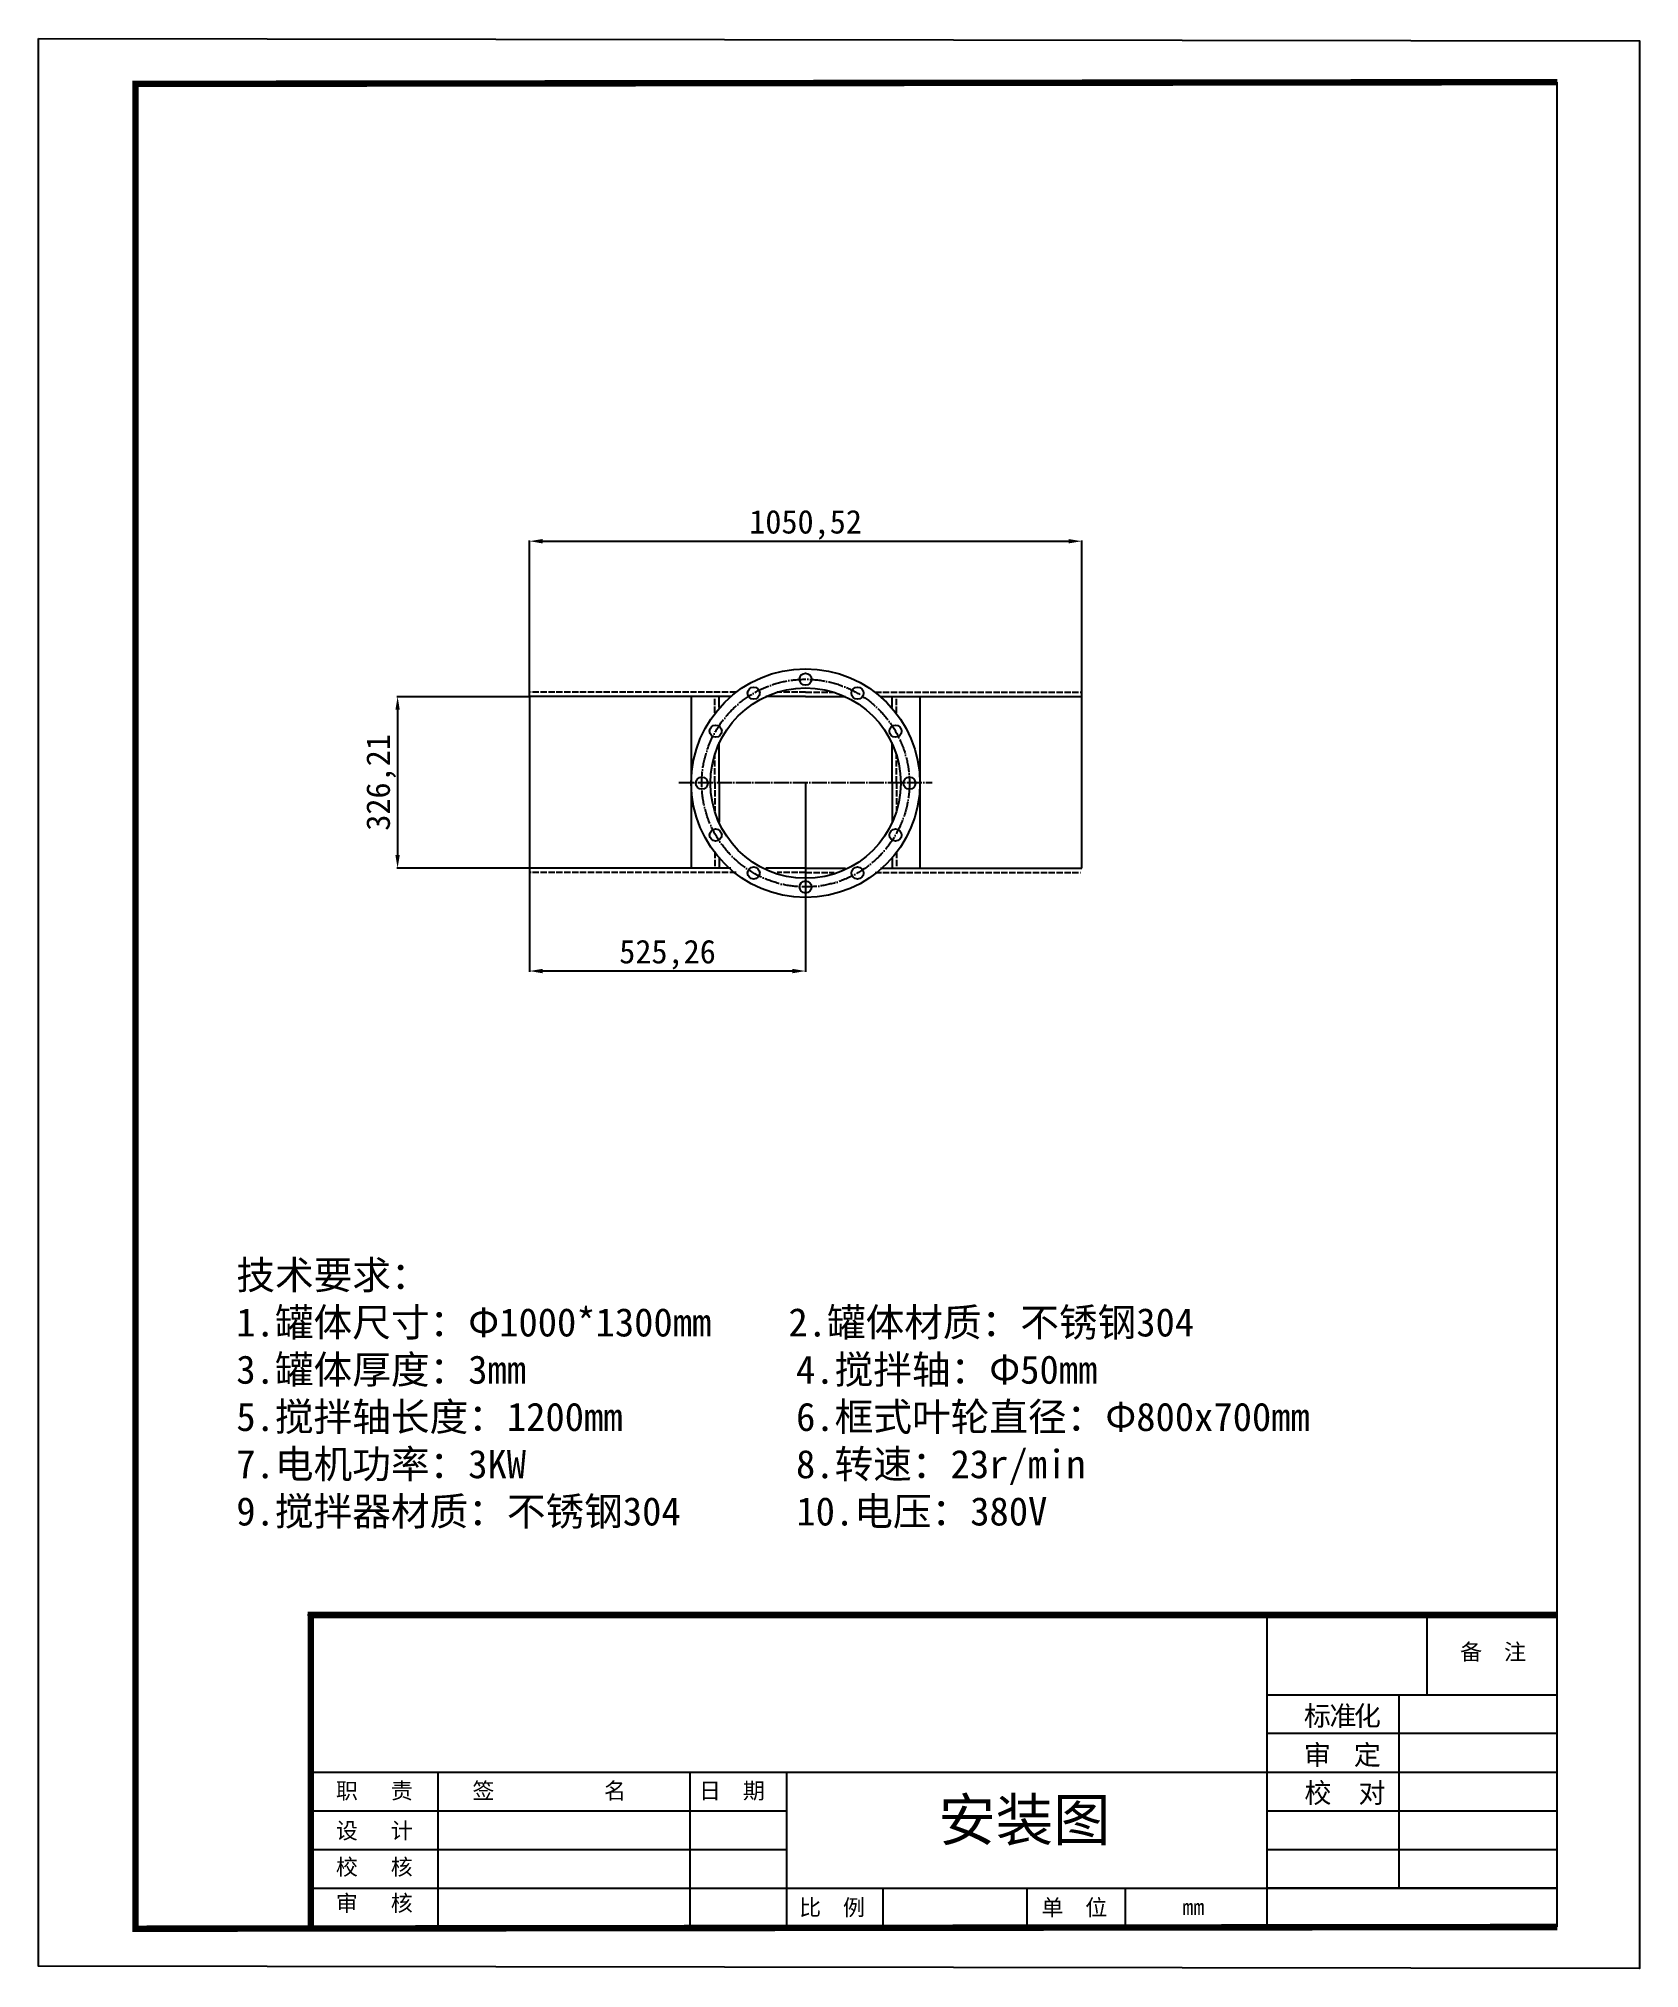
# Model space of a CAD drawing. Header units: millimetres. Extents: x 2128 to 23460, y -18769 to 2996.
# Drawn here: x 8488 to 11533, y -9465 to -5794 of the extents above; entities that cross this region are included whole.
import ezdxf

# ---------------------------------------------------------------- set-up
doc = ezdxf.new("R2010")
doc.units = ezdxf.units.MM
doc.linetypes.add('ACAD_ISO02W100', pattern=[15, 12, -3])
doc.linetypes.add('ACAD_ISO04W100', pattern=[30, 24, -3, 0, -3])
doc.layers.add('图层1', color=2, linetype='ACAD_ISO02W100')
doc.layers.add('标注', color=6, linetype='Continuous')
doc.layers.add('标注线', color=7, linetype='Continuous', lineweight=9)
doc.styles.get("Standard").update_dxf_attribs({"font": ''})
doc.styles.add('STYLE1', font='')
doc.styles.get('Standard').set_extended_font_data('SimSun')
doc.styles.get('STYLE1').set_extended_font_data('FangSong_GB2312')
doc.dimstyles.new('ISO-25', dxfattribs={"dimtxt": 45, "dimasz": 25, "dimexe": 1.25, "dimexo": 0.625, "dimgap": 5, "dimtad": 1, "dimtxsty": 'Standard', "dimcen": 2.5, "dimadec": 0, "dimazin": 0, "dimtfac": 1, "dimtmove": 0, "dimatfit": 3, "dimfxl": 0, "dimarcsym": 0})

msp = doc.modelspace()

# ---------------------------------------------------------------- texts
at = {"insert": (8864.328, -8119.025), "char_height": 53.9136, "width": 2170.93427, "attachment_point": 1}
msp.add_mtext('{\\fKaiTi_GB2312|b0|i0|c134|p49;技术要求：\\P1.罐体尺寸：Φ1000*1300mm    2.罐体材质：不锈钢304    \\P3.罐体厚度：3mm              4.搅拌轴：Φ50mm\\P5.搅拌轴长度：1200mm         6.框式叶轮直径：Φ800x700mm\\P7.电机功率：3KW              8.转速：23r/min\\P9.搅拌器材质：不锈钢304      10.电压：380V}', dxfattribs=at)
at = {"linetype": 'Continuous', "lineweight": -3, "char_height": 30.64964, "attachment_point": 1}
for s, insert, width in [('{\\fSimSun|b0|i0|c134|p54;备  注}', (11192.029, -8847.322), 410.52998), ('{\\fSimSun|b0|i0|c134|p54;职   责}', (9053.755, -9111.396), 283.58211), ('{\\fSimSun|b0|i0|c134|p54;签          名}', (9313.333, -9111.396), 356.97555), ('{\\fSimSun|b0|i0|c134|p54;日  期}', (9744.299, -9111.396), 283.58211), ('{\\fSimSun|b0|i0|c134|p54;设   计   }', (9053.755, -9187.398), 283.58211), ('{\\fSimSun|b0|i0|c134|p54;校   核   }', (9053.755, -9256.4), 283.58211), ('{\\fSimSun|b0|i0|c134|p54;审   核   }', (9053.755, -9325.151), 283.58211), ('{\\fSimSun|b0|i0|c134|p54;比  例}', (9934.815, -9333.389), 283.58211), ('{\\fSimSun|b0|i0|c134|p54;单  位}', (10395.568, -9333.389), 283.58211), ('{\\fSimSun|b0|i0|c134|p2;mm}', (10663.792, -9332.648), 283.58211)]:
    msp.add_mtext(s, dxfattribs=dict(at, insert=insert, width=width))
at = {"layer": '标注', "insert": (10199.622, -9142), "char_height": 80, "attachment_point": 1}
msp.add_mtext_dynamic_manual_height_columns('{\\C0;安装图}', width=913.33857, gutter_width=12.5, heights=[0], dxfattribs=at)
at = {"layer": '标注线', "color": 7, "ltscale": 0.13, "attachment_point": 1, "style": 'STYLE1'}
for s, insert, char_height, width in [('标', (10894.911, -8965.457), 37.736, 47.23771), ('准', (10943.427, -8965.457), 37.736, 47.23771), ('化', (10989.834, -8965.457), 37.736, 47.23771), ('审', (10894.911, -9039.681), 37.736, 47.23771), ('定', (10989.834, -9039.681), 37.736, 47.23771), ('校  对', (10895.939, -9112.034), 37.7359, 190.2792)]:
    msp.add_mtext(s, dxfattribs=dict(at, insert=insert, char_height=char_height, width=width))

# ---------------------------------------------------------------- blocks, each defined once
blk = doc.blocks.new('*D57')
at = {"color": 0, "lineweight": -2, "transparency": 16777216}
for p, q in [((9421.8, -7045.4), (9421.8, -6749.1)), ((9446.8, -6750.3), (10447.3, -6750.3)), ((10472.3, -7045.4), (10472.3, -6749.1))]:
    blk.add_line(p, q, dxfattribs=at)
at = {"color": 0, "transparency": 16777216}
for points in [[(9446.8, -6746.2), (9446.8, -6754.5), (9421.8, -6750.3)], [(10447.3, -6746.2), (10447.3, -6754.5), (10472.3, -6750.3)]]:
    blk.add_solid(points, dxfattribs=at)
at = {"layer": 'Defpoints', "color": 0, "transparency": 16777216}
for p in [(10472.3, -6750.3), (9421.8, -7046), (10472.3, -7046)]:
    blk.add_point(p, dxfattribs=at)
at = {"color": 0, "transparency": 16777216, "insert": (9947.1, -6719.1), "char_height": 45, "attachment_point": 5}
blk.add_mtext('1050,52', dxfattribs=at)
blk = doc.blocks.new('*D58')
at = {"color": 0, "lineweight": -2, "transparency": 16777216}
for p, q in [((9421.2, -7046), (9169.8, -7046)), ((9171.1, -7071), (9171.1, -7347.2)), ((9421.2, -7372.2), (9169.8, -7372.2))]:
    blk.add_line(p, q, dxfattribs=at)
at = {"color": 0, "transparency": 16777216}
for points in [[(9166.9, -7071), (9175.2, -7071), (9171.1, -7046)], [(9166.9, -7347.2), (9175.2, -7347.2), (9171.1, -7372.2)]]:
    blk.add_solid(points, dxfattribs=at)
at = {"layer": 'Defpoints', "color": 0, "transparency": 16777216}
for p in [(9421.8, -7046), (9171.1, -7372.2), (9421.8, -7372.2)]:
    blk.add_point(p, dxfattribs=at)
at = {"color": 0, "transparency": 16777216, "insert": (9139.8, -7209.1), "char_height": 45, "attachment_point": 5, "rotation": 90}
blk.add_mtext('326,21', dxfattribs=at)
blk = doc.blocks.new('*D59')
at = {"color": 0, "lineweight": -2, "transparency": 16777216}
for p, q in [((9421.8, -7211), (9421.8, -7569.1)), ((9947.1, -7211), (9947.1, -7569.1)), ((9922.1, -7567.8), (9446.8, -7567.8))]:
    blk.add_line(p, q, dxfattribs=at)
at = {"color": 0, "transparency": 16777216}
for points in [[(9446.8, -7563.7), (9446.8, -7572), (9421.8, -7567.8)], [(9922.1, -7563.7), (9922.1, -7572), (9947.1, -7567.8)]]:
    blk.add_solid(points, dxfattribs=at)
at = {"layer": 'Defpoints', "color": 0, "transparency": 16777216}
for p in [(9421.8, -7210.4), (9947.1, -7210.4), (9421.8, -7567.8)]:
    blk.add_point(p, dxfattribs=at)
at = {"color": 0, "transparency": 16777216, "insert": (9684.5, -7536.6), "char_height": 45, "attachment_point": 5}
blk.add_mtext('525,26', dxfattribs=at)

# ---------------------------------------------------------------- dimensions: what is measured, and where the dimension line sits
at = {"color": 3}
for base, p1, p2, picture, middle in [((10472.346, -6750.318), (9421.83, -7045.984), (10472.346, -7045.984), '*D57', (9947.088, -6719.068)), ((9421.83, -7567.818), (9947.088, -7210.394), (9421.83, -7210.394), '*D59', (9684.459, -7536.568))]:
    dim = msp.add_linear_dim(base=base, p1=p1, p2=p2, dimstyle='ISO-25', dxfattribs=at)
    dim.commit()
    dim.dimension.update_dxf_attribs({"geometry": picture, "text_midpoint": middle})
dim = msp.add_linear_dim(base=(9171.073, -7372.196), p1=(9421.83, -7045.984), p2=(9421.83, -7372.196), angle=90, dimstyle='ISO-25', dxfattribs=at)
dim.commit()
dim.dimension.update_dxf_attribs({"geometry": '*D58', "text_midpoint": (9139.823, -7209.09)})

# ---------------------------------------------------------------- linework, layer by layer
for p, q in [((11376.833, -9385.885), (11376.833, -5877.218)), ((9804.696, -7045.984), (9421.83, -7045.984)), ((9421.83, -7045.984), (9421.83, -7372.196)), ((9729.592, -7045.984), (9729.592, -7372.196)), ((9782.682, -7066.698), (9782.682, -7045.984)), ((9947.088, -7045.984), (9871.389, -7045.984)), ((9947.088, -7045.984), (10022.787, -7045.984)), ((10089.48, -7045.984), (10472.346, -7045.984)), ((10111.494, -7066.698), (10111.494, -7045.984)), ((10164.584, -7045.984), (10164.584, -7372.196)), ((10472.346, -7372.196), (10472.346, -7045.984)), ((9782.682, -7209.09), (9782.682, -7133.391)), ((10111.494, -7209.09), (10111.494, -7133.391)), ((9782.682, -7209.09), (9782.682, -7284.789)), ((10111.494, -7209.09), (10111.494, -7284.789)), ((9804.696, -7372.196), (9421.83, -7372.196)), ((9782.682, -7351.483), (9782.682, -7372.196)), ((9947.088, -7372.196), (9871.389, -7372.196)), ((9947.088, -7372.196), (10022.787, -7372.196)), ((10089.48, -7372.196), (10472.346, -7372.196)), ((10111.494, -7351.483), (10111.494, -7372.196)), ((10824.751, -8944.531), (11376.833, -8944.531))]:
    msp.add_line(p, q)
at = {"color": 1, "linetype": 'ACAD_ISO04W100', "lineweight": -3, "ltscale": 1.2}
msp.add_line((9706.279, -7209.09), (10187.897, -7209.09), dxfattribs=at)
at = {"linetype": 'Continuous', "lineweight": -3}
for p, q in [((8999.526, -8792.51), (11376.833, -8792.51)), ((8999.882, -8792.51), (11376.833, -8792.51)), ((8999.882, -8792.51), (11377.19, -8792.51)), ((10824.751, -9385.885), (10824.751, -8792.513)), ((11129.386, -8944.531), (11129.386, -8792.51)), ((11076.224, -9312.326), (11076.224, -8944.531)), ((11376.833, -9018.09), (10824.751, -9018.09)), ((9012.056, -9091.649), (11376.833, -9091.649)), ((9248.278, -9385.885), (9248.278, -9091.649)), ((9727.514, -9385.885), (9727.514, -9091.649)), ((9911.412, -9385.885), (9911.412, -9091.649)), ((9012.056, -9165.208), (9911.412, -9165.208)), ((10824.751, -9165.208), (11376.833, -9165.208)), ((9011.895, -9238.767), (9911.412, -9238.767)), ((10824.751, -9238.767), (11376.833, -9238.767)), ((9011.895, -9312.326), (9911.412, -9312.326)), ((9911.412, -9312.326), (11376.833, -9312.326)), ((10093.888, -9311.375), (10093.888, -9385.885)), ((10368.081, -9311.375), (10368.081, -9385.885)), ((10555.125, -9311.375), (10555.125, -9385.885)), ((11376.833, -9312.326), (10824.751, -9312.326)), ((9011.869, -9385.885), (11376.833, -9385.885))]:
    msp.add_line(p, q, dxfattribs=at)
at = {"lineweight": -3}
msp.add_lwpolyline([(8488.246, -5794.415), (11533.04, -5798.421), (11533.04, -9464.681), (8488.246, -9460.675)], close=True, dxfattribs=at)
at = {"linetype": 'Continuous', "lineweight": -3, "const_width": 12.26}
for points in [[(11376.833, -5877.218), (8672.403, -5880.573), (8672.403, -9389.24)], [(11376.833, -9385.885), (8672.403, -9389.24), (8672.403, -5880.573)], [(8999.882, -8792.52), (11376.833, -8792.51)], [(9005.922, -8792.52), (9005.922, -9385.885)]]:
    msp.add_lwpolyline(points, dxfattribs=at)
at = {"lineweight": -3}
for centre, radius in [((9947.088, -7210.394), 217.5), ((9947.088, -7012.894), 11.5), ((9947.088, -7210.394), 181), ((9848.338, -7039.354), 11.5), ((10045.838, -7039.354), 11.5), ((9776.048, -7111.644), 11.5), ((10118.128, -7111.644), 11.5), ((9749.588, -7210.394), 11.5), ((10144.588, -7210.394), 11.5), ((9776.048, -7309.144), 11.5), ((10118.128, -7309.144), 11.5), ((9848.338, -7381.434), 11.5), ((10045.838, -7381.434), 11.5), ((9947.088, -7407.894), 11.5)]:
    msp.add_circle(centre, radius, dxfattribs=at)
at = {"color": 1, "linetype": 'ACAD_ISO04W100', "lineweight": -3, "ltscale": 1.2}
msp.add_circle((9947.088, -7210.394), 197.5, dxfattribs=at)
at = {"layer": '图层1'}
for p, q in [((9814.879, -7037.689), (9424.477, -7037.689)), ((9774.387, -7076.881), (9774.387, -7045.984)), ((9947.088, -7037.689), (9892.922, -7037.689)), ((9947.088, -7037.689), (10001.254, -7037.689)), ((10079.297, -7037.689), (10469.698, -7037.689)), ((10119.789, -7076.881), (10119.789, -7045.984)), ((9774.387, -7209.09), (9774.387, -7154.924)), ((10119.789, -7209.09), (10119.789, -7154.924)), ((9774.387, -7209.09), (9774.387, -7263.256)), ((10119.789, -7209.09), (10119.789, -7263.256)), ((9774.387, -7341.299), (9774.387, -7372.196)), ((10119.789, -7341.299), (10119.789, -7372.196)), ((9814.879, -7380.491), (9424.477, -7380.491)), ((9947.088, -7380.491), (9892.922, -7380.491)), ((9947.088, -7380.491), (10001.254, -7380.491)), ((10079.297, -7380.491), (10469.698, -7380.491))]:
    msp.add_line(p, q, dxfattribs=at)

msp.set_redraw_order([(e.dxf.handle, doc.entitydb.next_handle()) for e in msp.query("TEXT MTEXT ATTDEF DIMENSION ARC_DIMENSION")])  # texts and dimensions are drawn at this point

doc.saveas('drawing.dxf')
